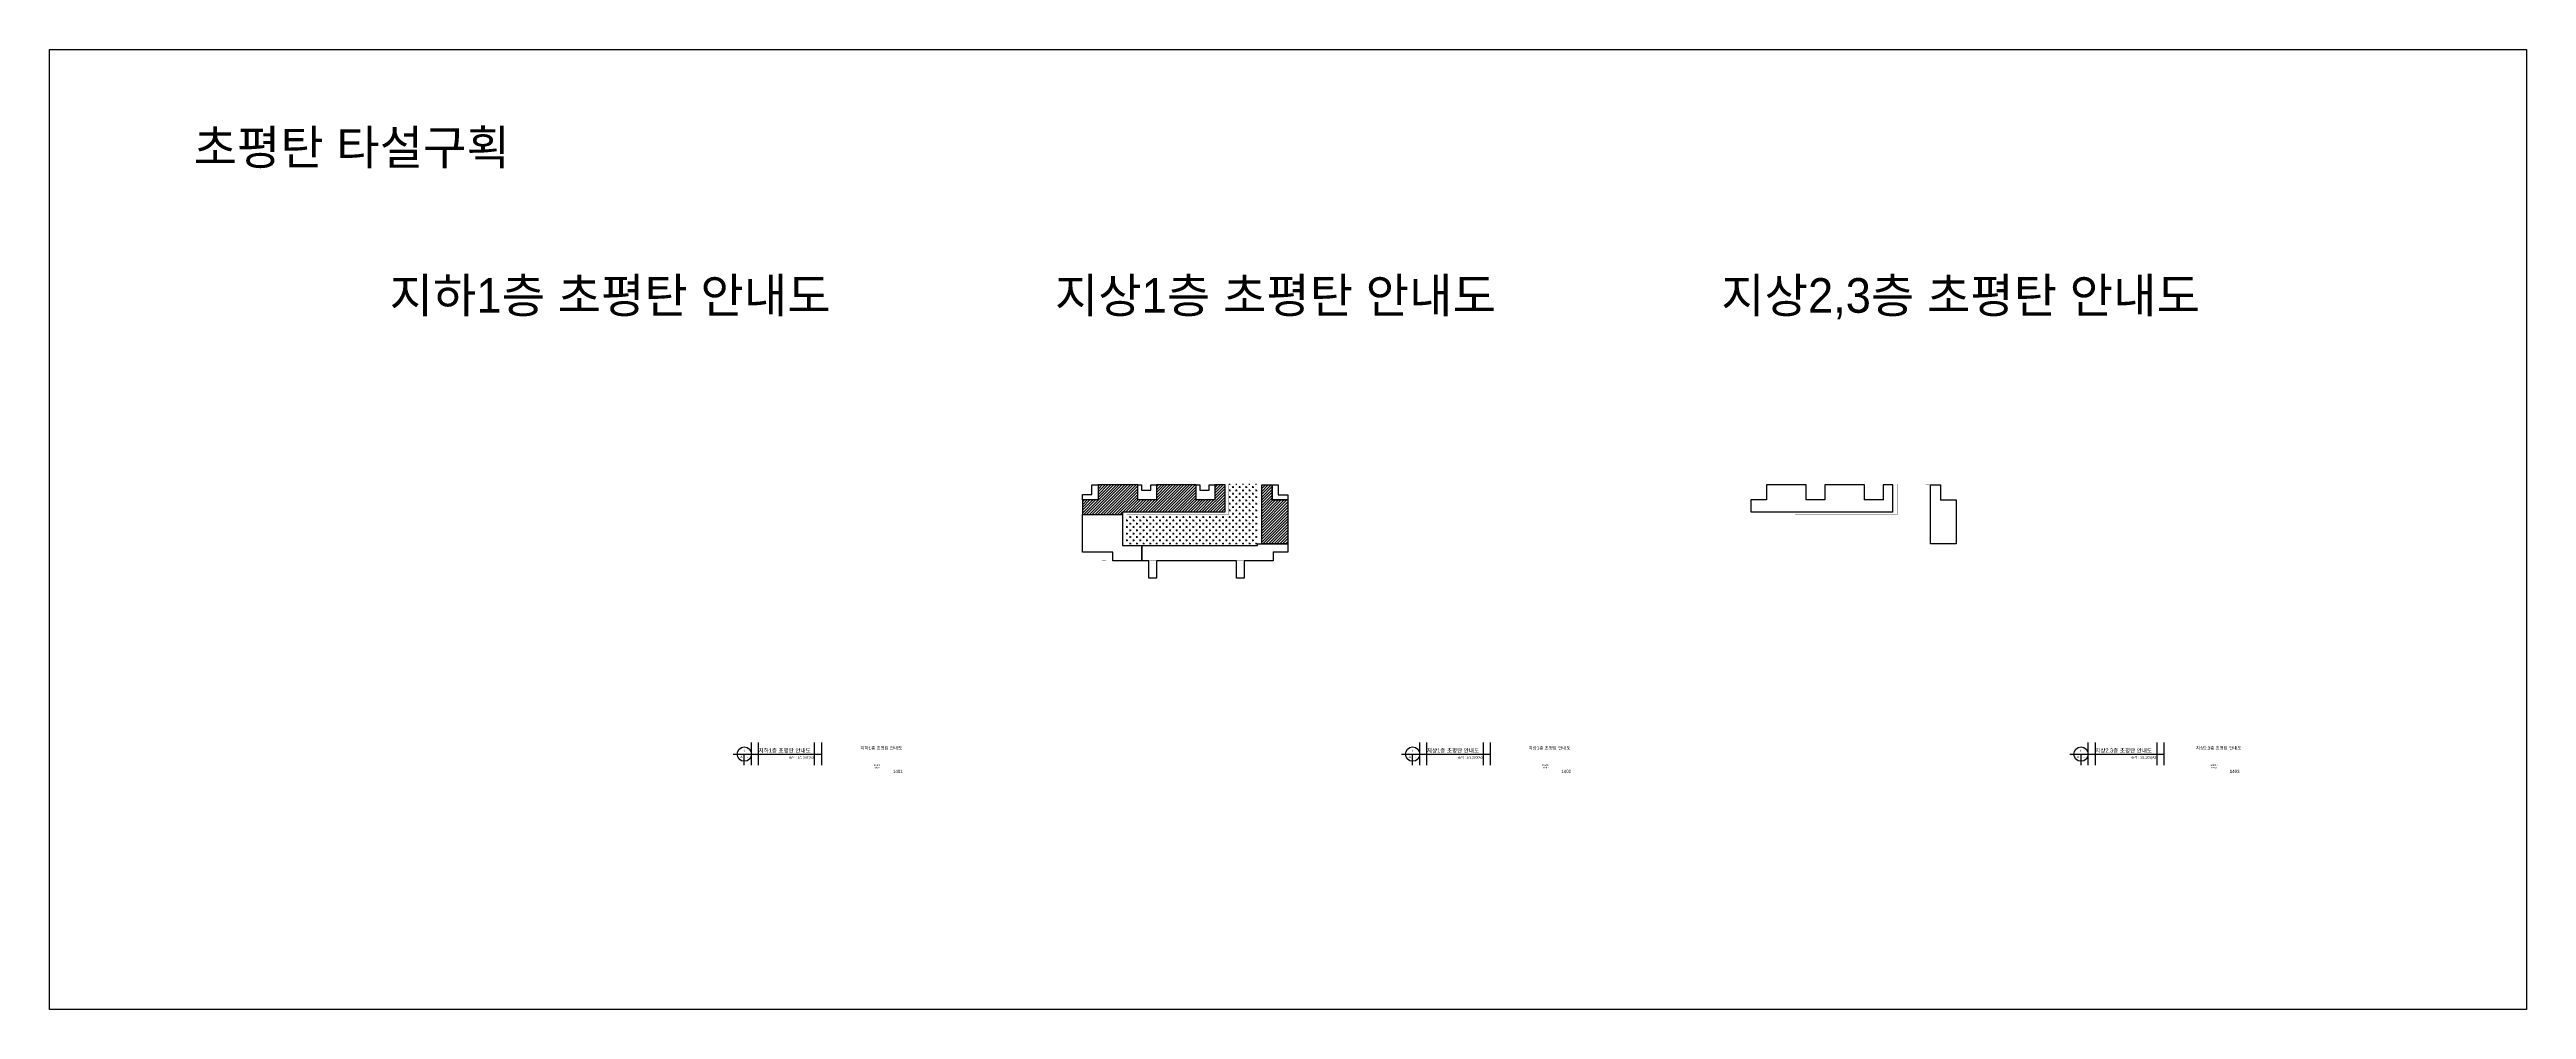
# Model space of a CAD drawing. Header units: millimetres. Extents: x 9435661 to 11303436, y 2538925 to 3262264.
import ezdxf
from ezdxf.enums import TextEntityAlignment as Align

# ---------------------------------------------------------------- set-up
doc = ezdxf.new("R2010")
doc.units = ezdxf.units.MM
doc.header["$LTSCALE"] = 1000
doc.header["$MEASUREMENT"] = 0
doc.linetypes.add('03 단지-0902$0$HIDDEN', pattern=[0.375, 0.25, -0.125])
doc.layers.get('DEFPOINTS').update_dxf_attribs({"color": 117, "linetype": 'CONTINUOUS'})
for name, color, linetype in [('A-TIT', 2, 'CONTINUOUS'), ('A-TXT-5.0', 3, 'CONTINUOUS'), ('AREA_초평탄', 4, 'CONTINUOUS'), ('CJ_Angle Joint', 5, '03 단지-0902$0$HIDDEN'), ("CON'C", 2, 'CONTINUOUS'), ('FORM', 7, 'CONTINUOUS'), ('SYM-2', 7, 'CONTINUOUS'), ('TEX', 3, 'CONTINUOUS'), ('TEX-SYM', 3, 'CONTINUOUS')]:
    doc.layers.add(name, color=color, linetype=linetype)
doc.styles.add('돋움', font='Dotum.ttf', dxfattribs={"width": 0.9})

msp = doc.modelspace()

# ---------------------------------------------------------------- hatches: boundary and pattern name
at = {"layer": 'CJ_Angle Joint', "ltscale": 3}
h = msp.add_hatch(dxfattribs=at)
h.set_pattern_fill('ANSI31', color=4, scale=12000)
h.paths.add_polyline_path([(10349703, 2934285), (10357503, 2934285), (10357503, 2922885), (10369303, 2922885), (10369303, 2889885), (10349703, 2889885)])
h.paths.add_polyline_path([(10322104, 2934285), (10314303, 2934285), (10314353, 2922885), (10300203, 2922885), (10300203, 2934285), (10270303, 2934285), (10270303, 2922884), (10256203, 2922885), (10256203, 2934285), (10226303, 2934285), (10226303, 2922885), (10214503, 2922885), (10214503, 2911885), (10245103, 2911885), (10245103, 2913885), (10322103, 2913885)])
at = {"layer": "CON'C", "ltscale": 3}
h = msp.add_hatch(dxfattribs=at)
h.set_pattern_fill('CROSS', color=8, scale=10000)
h.paths.add_polyline_path([(10346903, 2934885), (10346903, 2889885), (10247903, 2889885), (10247903, 2911885), (10324903, 2911885), (10324903, 2934885)])

# ---------------------------------------------------------------- linework, layer by layer
at = {"layer": 'A-TIT'}
for p, q in [((9951150, 2731313), (10017948, 2731313)), ((9959550, 2722913), (9959550, 2731313)), ((10455150, 2731313), (10522359, 2731313)), ((10463550, 2722913), (10463550, 2731313)), ((10959150, 2731313), (11030285, 2731313)), ((10967550, 2722913), (10967550, 2731313))]:
    msp.add_line(p, q, dxfattribs=at)
for centre in [(9959550, 2731313), (10463550, 2731313), (10967550, 2731313)]:
    msp.add_circle(centre, 5400, dxfattribs=at)
at = {"layer": 'AREA_초평탄', "color": 4, "ltscale": 3}
for points in [[(10322104, 2934285), (10314303, 2934285), (10314353, 2922885), (10300203, 2922885), (10300203, 2934285), (10270303, 2934285), (10270303, 2922884), (10256203, 2922885), (10256203, 2934285), (10226303, 2934285), (10226303, 2922885), (10214503, 2922885), (10214503, 2911885), (10245103, 2911885), (10245103, 2913885), (10322103, 2913885)], [(10214503, 2922885), (10214503, 2926935), (10221653, 2926935), (10221653, 2934285), (10226303, 2934285), (10226303, 2922885)], [(10256203, 2934285), (10259103, 2934285), (10259103, 2930330), (10266003, 2930335), (10266003, 2934285), (10270303, 2934285), (10270302, 2922884), (10256203, 2922885)], [(10300203, 2934285), (10303103, 2934285), (10303103, 2930335), (10310003, 2930335), (10310003, 2934285), (10314303, 2934285), (10314303, 2922885), (10300203, 2922885)], [(10349703, 2934285), (10357503, 2934285), (10357503, 2922885), (10369303, 2922885), (10369303, 2889885), (10349703, 2889885)], [(10357503, 2934285), (10362153, 2934285), (10362153, 2926835), (10369303, 2926835), (10369303, 2922885), (10357503, 2922885)], [(10825703, 2934285), (10818303, 2934285), (10818353, 2922885), (10804203, 2922885), (10804203, 2934285), (10774303, 2934285), (10774303, 2922884), (10760203, 2922885), (10760203, 2934285), (10730303, 2934285), (10730303, 2922885), (10718503, 2922885), (10718503, 2913885), (10825703, 2913885)], [(10854103, 2934285), (10861503, 2934285), (10861503, 2922885), (10873303, 2922885), (10873303, 2889885), (10854103, 2889885)], [(10214503, 2911885), (10244753, 2911885), (10244753, 2888534), (10259347, 2888534), (10259353, 2876985), (10237353, 2876985), (10237353, 2883635), (10214503, 2883635)], [(10259347, 2888541), (10346503, 2888585), (10346503, 2889885), (10369303, 2889885), (10369303, 2883635), (10358303, 2883635), (10358303, 2876985), (10336403, 2876975), (10336403, 2863985), (10330703, 2863985), (10330703, 2876985), (10270403, 2876985), (10270403, 2863985), (10264653, 2863985), (10264653, 2876985), (10259347, 2876985)]]:
    msp.add_lwpolyline(points, close=True, dxfattribs=at)
at = {"layer": 'AREA_초평탄', "color": 4, "ltscale": 3, "const_width": 100}
msp.add_lwpolyline([(10854103, 2934285), (10850503, 2934285)], dxfattribs=at)
at = {"layer": 'AREA_초평탄', "color": 6, "ltscale": 3, "const_width": 300}
for points in [[(10229253, 2876985), (10232253, 2876985)], [(10264653, 2876985), (10270413, 2876975)], [(10330703, 2876985), (10336463, 2876975)]]:
    msp.add_lwpolyline(points, dxfattribs=at)
at = {"layer": 'CJ_Angle Joint', "color": 5, "ltscale": 8, "const_width": 500}
for points in [[(10322104, 2934285), (10322104, 2913885), (10245103, 2913885), (10245103, 2911885), (10214503, 2911885)], [(10214503, 2922885), (10226303, 2922885), (10226303, 2934285)], [(10256203, 2934285), (10256202, 2922885), (10270303, 2922885), (10270303, 2934285)], [(10300203, 2934285), (10300203, 2922885), (10314353, 2922885), (10314303, 2934285)], [(10349703, 2934285), (10349703, 2889885), (10369303, 2889885)], [(10357503, 2934285), (10357503, 2922885), (10369303, 2922885)], [(10718503, 2922885), (10730303, 2922885), (10730303, 2934285)], [(10825703, 2934267), (10825703, 2913885), (10749103, 2913867), (10718503, 2913885)], [(10760203, 2934285), (10760202, 2922885), (10774303, 2922885), (10774303, 2934285)], [(10804203, 2934285), (10804203, 2922885), (10818353, 2922885), (10818303, 2934285)], [(10854103, 2934285), (10854103, 2889885), (10873303, 2889885)], [(10861503, 2934285), (10861503, 2922885), (10873303, 2922885)], [(10214503, 2911885), (10244753, 2911885), (10244753, 2888534), (10346503, 2888585), (10346503, 2889885), (10349703, 2889885)], [(10237353, 2876985), (10237353, 2883635), (10214503, 2883635)], [(10259347, 2888541), (10259353, 2876985)], [(10358303, 2876985), (10358303, 2883635), (10369303, 2883635)]]:
    msp.add_lwpolyline(points, dxfattribs=at)
at = {"layer": "CON'C", "color": 4, "ltscale": 3}
msp.add_lwpolyline([(9435661, 3262264), (11303436, 3262264), (11303436, 2538925), (9435661, 2538925)], close=True, dxfattribs=at)
at = {"layer": "CON'C", "color": 8, "ltscale": 3, "const_width": 100}
for points in [[(10346903, 2934885), (10346903, 2889885), (10247903, 2889885), (10247903, 2911885), (10324903, 2911885), (10324903, 2934885)], [(10850903, 2934885), (10850903, 2889885), (10751903, 2889885), (10751903, 2911885), (10828903, 2911885), (10828903, 2934885)]]:
    msp.add_lwpolyline(points, close=True, dxfattribs=at)
at = {"layer": 'DEFPOINTS', "linetype": 'ByBlock'}
for p, q in [((9964950, 2722913), (9964950, 2740167)), ((9970350, 2722913), (9970350, 2740167)), ((10012548, 2722913), (10012548, 2740167)), ((10017948, 2722913), (10017948, 2740167)), ((10468950, 2722913), (10468950, 2740167)), ((10474350, 2722913), (10474350, 2740167)), ((10516959, 2722913), (10516959, 2740167)), ((10522359, 2722913), (10522359, 2740167)), ((10972950, 2722913), (10972950, 2740167)), ((10978350, 2722913), (10978350, 2740167)), ((11024885, 2722913), (11024885, 2740167)), ((11030285, 2722913), (11030285, 2740167))]:
    msp.add_line(p, q, dxfattribs=at)

# ---------------------------------------------------------------- texts
at = {"layer": 'A-TXT-5.0', "style": '돋움'}
for s, p in [('지하1층 초평탄 안내도', (9970276, 2732573)), ('지상1층 초평탄 안내도', (10474276, 2732573)), ('지상2.3층 초평탄 안내도', (10978276, 2732573))]:
    msp.add_text(s, height=3000, dxfattribs=at).set_placement(p)
for p in [(10012764, 2728810), (10517174, 2728810), (11025101, 2728810)]:
    msp.add_text('축척 : 1/1,200(A3)', height=1800, dxfattribs=at).set_placement(p, align=Align.MIDDLE_RIGHT)
at = {"layer": 'FORM', "color": 6, "style": '돋움'}
msp.add_text('초평탄 타설구획', height=26086.8, dxfattribs=at).set_placement((9782833, 3175578), align=Align.RIGHT)
at = {"layer": 'FORM', "color": 7, "style": '돋움'}
for s, p in [('지하1층 초평탄 안내도', (10024657, 3063926)), ('지상1층 초평탄 안내도', (10526321, 3063926)), ('지상2,3층 초평탄 안내도', (11057192, 3063926))]:
    msp.add_text(s, height=26086.8, dxfattribs=at).set_placement(p, align=Align.RIGHT)
at = {"layer": 'SYM-2', "color": 3, "style": '돋움'}
for s, p in [('A', (9957378, 2729242)), ('1', (9959462, 2733722)), ('-', (9961937, 2729207)), ('A', (10461378, 2729242)), ('1', (10463462, 2733722)), ('-', (10465937, 2729207)), ('A', (10965378, 2729242)), ('1', (10967462, 2733722)), ('-', (10969937, 2729207))]:
    msp.add_text(s, height=1800, dxfattribs=at).set_placement(p, align=Align.MIDDLE_CENTER)
at = {"layer": 'TEX', "style": '돋움'}
for p in [(10042145, 2971230), (10546145, 2971230)]:
    msp.add_text('(용접이형 철망 상하 Ø6 100x100)', height=30, dxfattribs=at).set_placement(p, align=Align.MIDDLE_LEFT)
at = {"layer": 'TEX-SYM', "style": '돋움'}
for s, height, p in [('지하1층 초평탄 안내도', 2400, (10062904, 2735928)), ('지상1층 초평탄 안내도', 2400, (10566734, 2735928)), ('지상2.3층 초평탄 안내도', 2400, (11071285, 2735928)), ('1/1200', 1200, (10059782, 2723090)), ('1/600', 1200, (10059782, 2721126)), ('1401', 2400, (10075349, 2718343)), ('1/1200', 1200, (10563782, 2723090)), ('1/600', 1200, (10563782, 2721126)), ('1402', 2400, (10579349, 2718343)), ('1/1200', 1200, (11067782, 2723090)), ('1/600', 1200, (11067782, 2721126)), ('1403', 2400, (11083349, 2718343))]:
    msp.add_text(s, height=height, dxfattribs=at).set_placement(p, align=Align.MIDDLE_CENTER)

doc.saveas('drawing.dxf')
